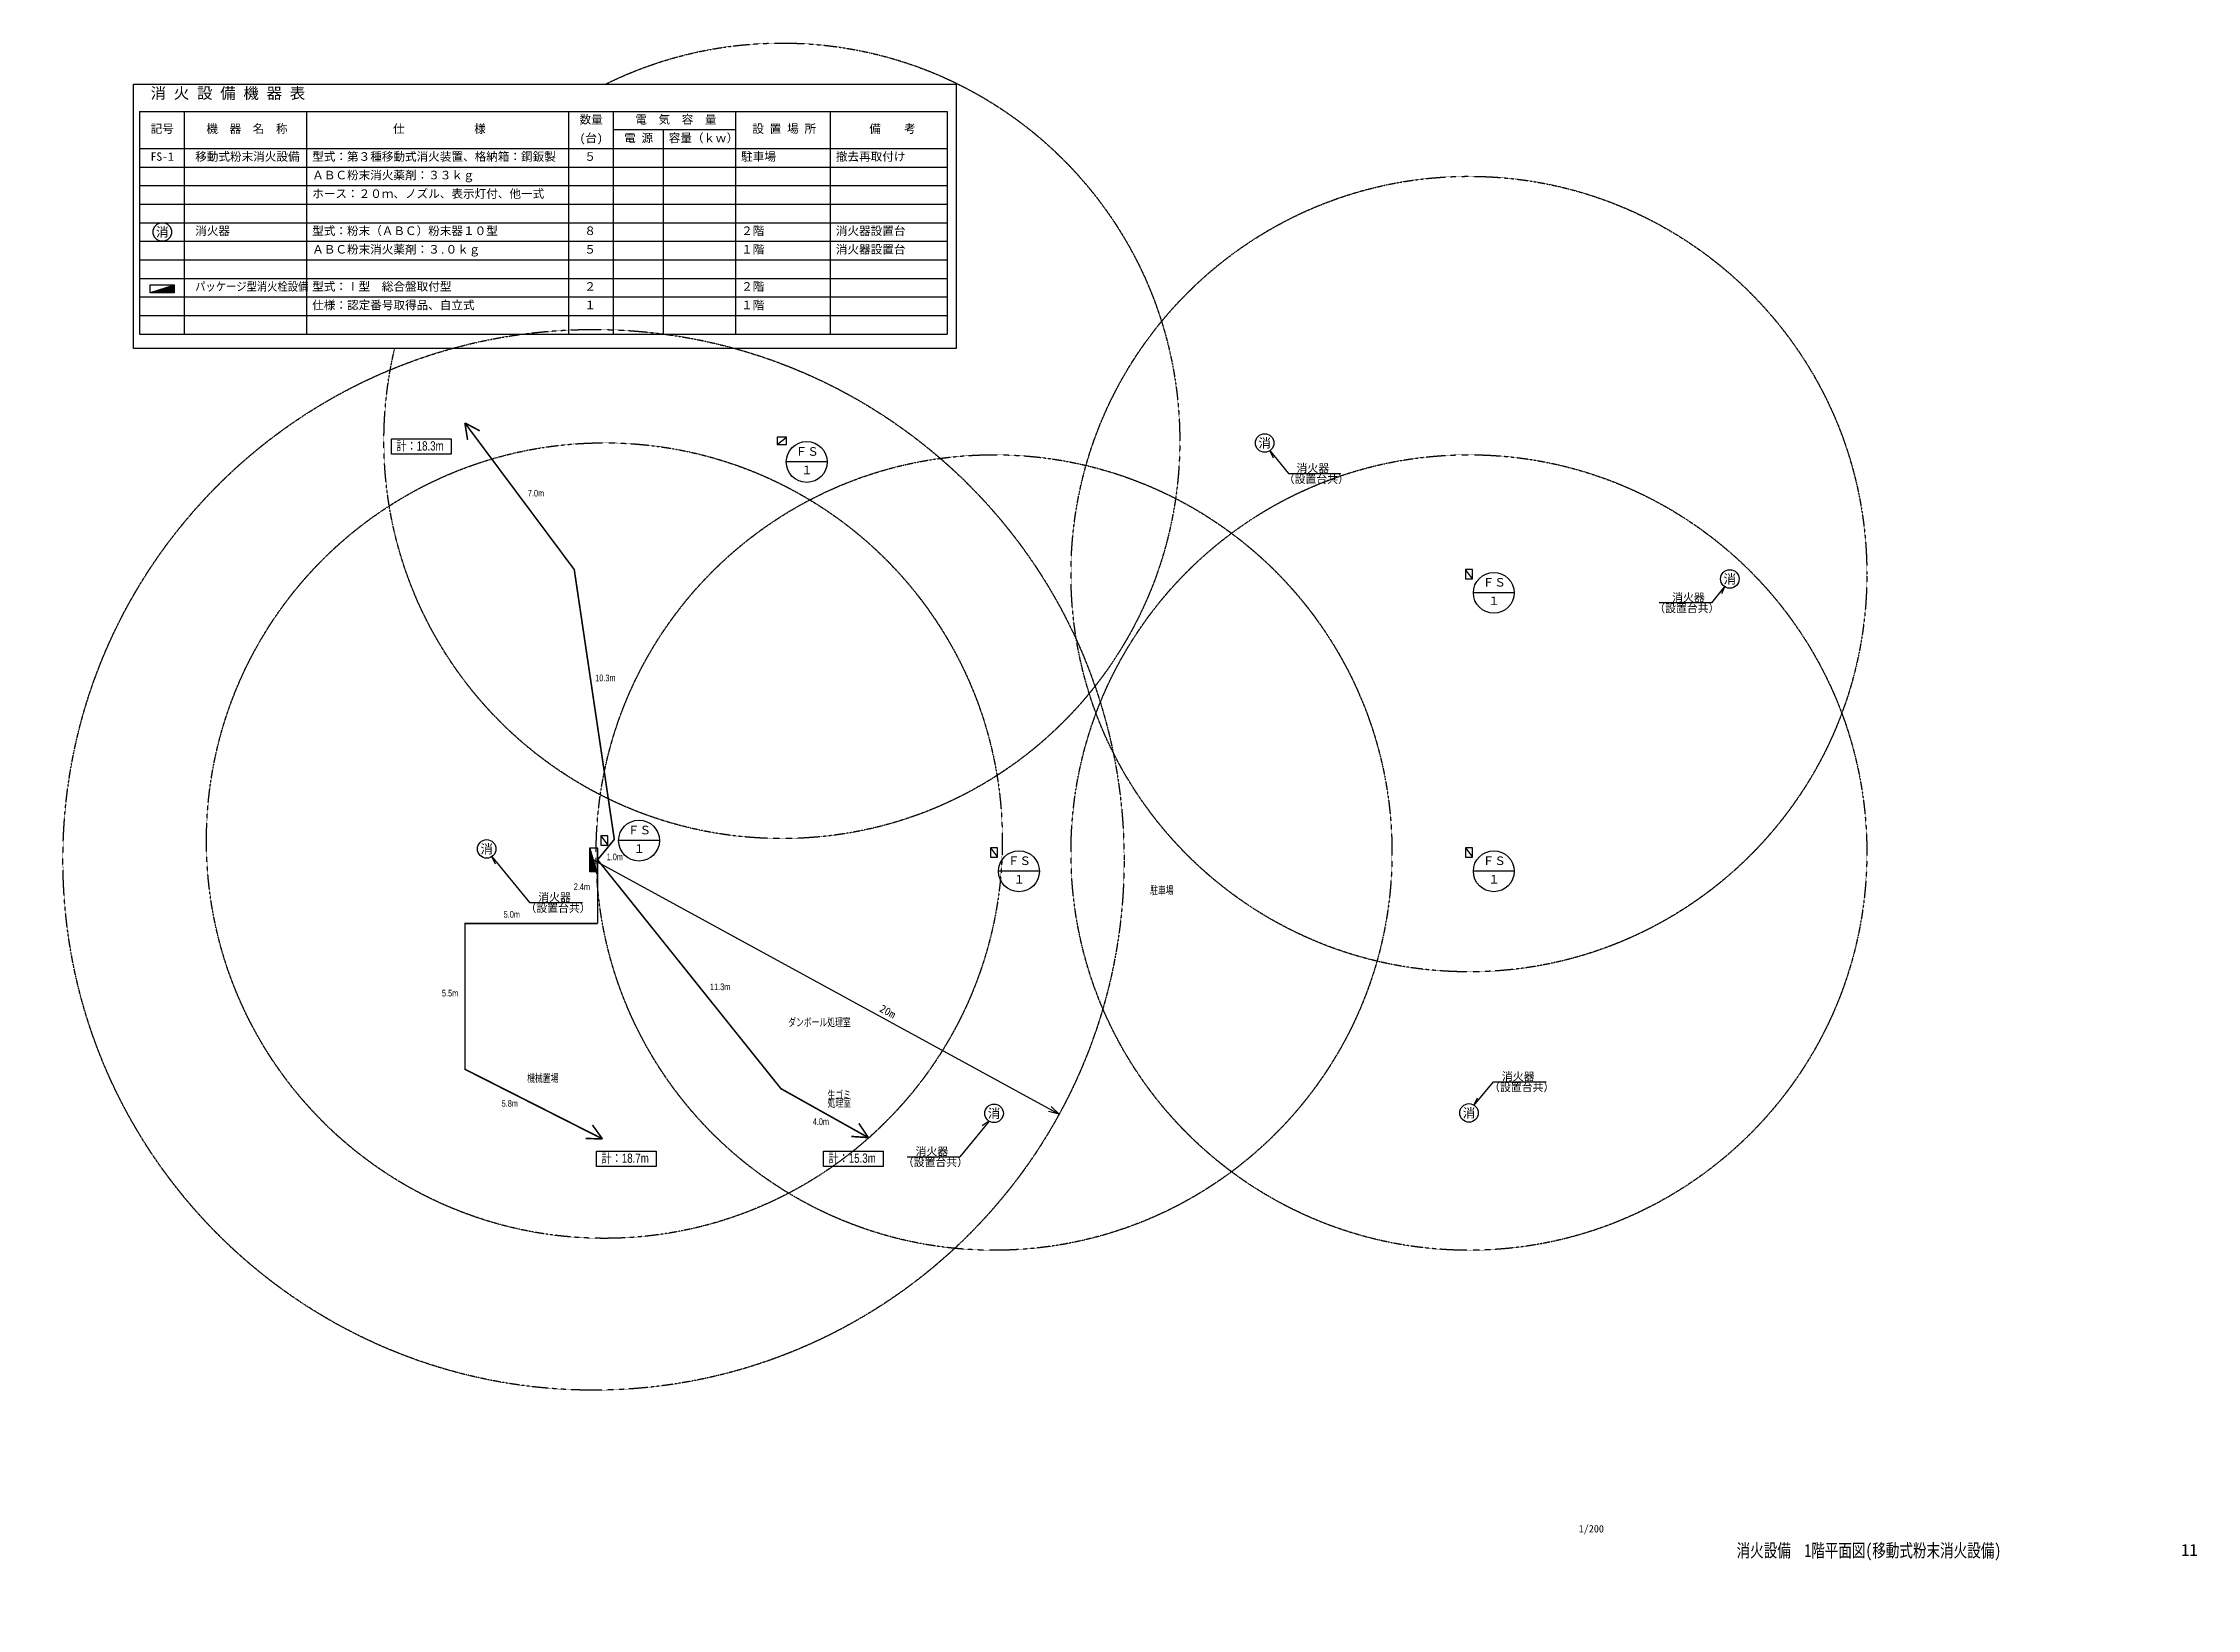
# Model space of a CAD drawing. Header units: millimetres. Extents: x -150 to 175142, y -150 to 58900.
# Drawn here: x -150 to 81042, y -150 to 58900 of the extents above; entities that cross this region are included whole.
import ezdxf
from ezdxf.enums import TextEntityAlignment as Align

# ---------------------------------------------------------------- set-up
doc = ezdxf.new("R2010")
doc.units = ezdxf.units.MM
doc.header["$LTSCALE"] = 0.2
doc.set_wipeout_variables(frame=1)
doc.linetypes.add('HIDDEN', pattern=[0.375, 0.25, -0.125])
doc.linetypes.add('PHANTOM2', pattern=[1.25, 0.625, -0.125, 0.125, -0.125, 0.125, -0.125])
for name, color, linetype in [('10機器､器具', 2, 'Continuous'), ('1_機器番号', 3, 'Continuous'), ('3-3', 7, 'Continuous'), ('35R（冷媒管）', 4, 'Continuous'), ('5-0', 7, 'Continuous'), ('5-3', 7, 'Continuous'), ('5-9', 7, 'Continuous'), ('5-A', 7, 'Continuous'), ('5-B', 7, 'Continuous'), ('91引出線､表', 7, 'Continuous'), ('A_室名1', 8, 'Continuous'), ('枠内記述', 3, 'Continuous')]:
    doc.layers.add(name, color=color, linetype=linetype)
doc.layers.add('hojo', color=165, linetype='Continuous', plot=False)
doc.styles.get("Standard").update_dxf_attribs({"font": 'simplex.shx', "width": 0.8, "bigfont": 'extfont2.shx'})
doc.styles.add('STYLE1', font='MS Gothic.ttf')
doc.styles.add('ゴシック', font='MS Gothic.ttf', dxfattribs={"height": 4})
doc.styles.add('丸ゴチック', font='HGRSMP.TTF')

msp = doc.modelspace()

# ---------------------------------------------------------------- texts
at = {"layer": '10機器､器具', "color": 1, "true_color": 0xff0000, "style": '丸ゴチック', "width": 0.8}
for s, height, p in [('計：18.3m', 350, (13170, 43534)), ('7.0m', 250, (18125, 41801)), ('10.3m', 250, (20664, 34834)), ('1.0m', 250, (21095, 28085)), ('2.4m', 250, (19855, 26959)), ('5.0m', 250, (17213, 25918)), ('5.5m', 250, (14885, 22947)), ('11.3m', 250, (24990, 23185)), ('5.8m', 250, (17136, 18790)), ('4.0m', 250, (28863, 18101)), ('計：18.7m', 350, (20902, 16673)), ('計：15.3m', 350, (29458, 16673))]:
    msp.add_text(s, height=height, dxfattribs=at).set_placement(p)
at = {"layer": '10機器､器具', "color": 3, "style": 'STYLE1'}
msp.add_text('20m', height=300, rotation=331.33894, dxfattribs=at).set_placement((31350, 22398))
at = {"layer": '1_機器番号', "linetype": 'Continuous', "lineweight": -3, "style": 'STYLE1', "width": 1.015267}
for s, height, p in [('ＦＳ', 315.8, (28217, 43243)), ('１', 316, (28427, 42543)), ('ＦＳ', 315.8, (54117, 38308)), ('１', 316, (54327, 37608)), ('ＦＳ', 315.8, (21896, 28965)), ('１', 316, (22106, 28265)), ('ＦＳ', 315.8, (36217, 27808)), ('ＦＳ', 315.8, (54117, 27808)), ('１', 316, (36427, 27108)), ('１', 316, (54327, 27108))]:
    msp.add_text(s, height=height, dxfattribs=at).set_placement(p, align=Align.BOTTOM_LEFT)
at = {"layer": '3-3', "color": 3, "linetype": 'Continuous', "lineweight": -3, "style": 'STYLE1'}
for s, p in [('消火器', (47102, 42717)), ('（設置台共）', (46619, 42308)), ('消火器', (61262, 37844)), ('（設置台共）', (60586, 37435)), ('消火器', (18517, 26539)), ('（設置台共）', (18035, 26130)), ('（設置台共）', (54361, 19372)), ('消火器', (54843, 19781)), ('消火器', (32742, 16954)), ('（設置台共）', (32260, 16545))]:
    msp.add_text(s, height=300, dxfattribs=at).set_placement(p)
at = {"layer": 'A_室名1', "width": 0.7}
msp.add_text('駐車場', height=300, dxfattribs=at).set_placement((42024, 26959), align=Align.MIDDLE)
for s, p in [('ダンボール処理室', (27939, 21794)), ('機械置場', (18099, 19689)), ('処理室', (29422, 18753)), ('生ゴミ', (29422, 19056))]:
    msp.add_text(s, height=300, dxfattribs=at).set_placement(p)
at = {"layer": '枠内記述', "linetype": 'ByBlock', "lineweight": -2, "style": 'ゴシック'}
msp.add_text('1/200', height=280, dxfattribs=at).set_placement((57736, 2733))
at = {"layer": '枠内記述', "linetype": 'ByBlock', "lineweight": -2, "style": 'ゴシック', "width": 0.75}
msp.add_text('消火設備\u30001階平面図(移動式粉末消火設備)', height=500, dxfattribs=at).set_placement((68676, 2055), align=Align.MIDDLE_CENTER)
at = {"layer": '枠内記述', "style": 'ゴシック'}
msp.add_text('11', height=460, dxfattribs=at).set_placement((80446, 1844))

# ---------------------------------------------------------------- blocks, each defined once
blk = doc.blocks.new('消火器')
at = {"layer": '10機器､器具', "linetype": 'Continuous', "lineweight": -3}
blk.add_circle((0, 0), 350, dxfattribs=at)
at = {"layer": '10機器､器具', "color": 3, "linetype": 'Continuous', "lineweight": -3, "style": 'STYLE1'}
blk.add_text('消', height=350, dxfattribs=at).set_placement((0, 0), align=Align.MIDDLE_CENTER)
blk = doc.blocks.new('補助散水栓')
at = {"layer": '10機器､器具'}
h = blk.add_hatch(dxfattribs=at)
h.set_pattern_fill('ANSI31', color=256, scale=100, style=0)
h.set_pattern_definition([(45, (-29529.789, -20016.6), (-8.8388348, 8.8388348), [])])
h.paths.add_polyline_path([(375, -119.73875), (375, 119.73875), (-375, -119.73875)])
blk.add_line((375, 119.73875), (-375, -119.73875), dxfattribs=at)
blk.add_lwpolyline([(-375, -119.73875), (-375, 130.26125), (375, 130.26125), (375, -119.73875)], close=True, dxfattribs=at)
blk = doc.blocks.new('_Open30')
at = {"color": 0, "linetype": 'ByBlock', "lineweight": -2}
for p, q in [((-1, 0.27), (0, 0)), ((0, 0), (-1, -0.27)), ((0, 0), (-1, 0))]:
    blk.add_line(p, q, dxfattribs=at)

# ---------------------------------------------------------------- linework, layer by layer
at = {"layer": '10機器､器具'}
for p, q in [((27874, 44035), (27524, 44035)), ((27524, 44035), (27524, 43765)), ((27524, 43765), (27874, 44035)), ((27524, 43765), (27874, 44035)), ((27874, 44035), (27524, 44035)), ((27524, 44035), (27524, 43765)), ((27874, 43765), (27874, 44035)), ((27524, 43765), (27874, 43765)), ((53734, 39050), (53464, 39050)), ((53464, 39050), (53464, 38700)), ((53734, 38700), (53464, 39050)), ((53734, 38700), (53464, 39050)), ((53464, 39050), (53464, 38700)), ((53734, 38700), (53734, 39050)), ((53464, 38700), (53734, 38700)), ((53464, 38700), (53734, 38700)), ((20874, 29000), (20874, 28650)), ((20874, 29000), (21144, 28650)), ((20874, 29000), (21144, 28650)), ((21144, 29000), (20874, 29000)), ((20874, 28650), (21144, 28650)), ((21144, 28650), (21144, 29000)), ((21144, 28650), (21144, 29000)), ((35564, 28550), (35564, 28200)), ((35834, 28550), (35564, 28550)), ((35564, 28550), (35834, 28200)), ((35564, 28550), (35834, 28200)), ((35834, 28550), (35564, 28550)), ((35834, 28200), (35834, 28550)), ((35834, 28200), (35834, 28550)), ((53464, 28550), (53464, 28200)), ((53734, 28550), (53464, 28550)), ((53464, 28550), (53734, 28200)), ((53464, 28550), (53734, 28200)), ((53734, 28550), (53464, 28550)), ((53734, 28200), (53734, 28550)), ((53734, 28200), (53734, 28550)), ((35564, 28200), (35834, 28200)), ((53464, 28200), (53734, 28200))]:
    msp.add_line(p, q, dxfattribs=at)
at = {"layer": '10機器､器具', "color": 7}
msp.add_line((20599, 28100), (38148, 18507), dxfattribs=at)
at = {"layer": '10機器､器具', "color": 1, "true_color": 0xff0000}
for points in [[(12982, 43973), (15231, 43973), (15231, 43391), (12982, 43391)], [(20714, 17112), (22963, 17112), (22963, 16530), (20714, 16530)], [(29270, 17112), (31519, 17112), (31519, 16530), (29270, 16530)]]:
    msp.add_lwpolyline(points, close=True, dxfattribs=at)
at = {"layer": '10機器､器具', "color": 1, "true_color": 0xff0000, "const_width": 60}
for points in [[(20755, 28100), (21384, 28870), (19873, 39045), (15749, 44575)], [(15749, 44575), (15854, 43937)], [(15749, 44575), (16311, 44278)], [(20755, 28100), (20755, 25700), (20755, 25700)], [(20755, 28100), (27664, 19470), (30957, 17625)], [(20755, 25700), (15755, 25700), (15755, 20200), (20937, 17575)], [(20937, 17575), (20559, 18099)], [(30957, 17625), (30601, 18164)], [(20937, 17575), (20302, 17591)], [(30957, 17625), (30323, 17667)]]:
    msp.add_lwpolyline(points, dxfattribs=at)
at = {"layer": '1_機器番号', "color": 2, "linetype": 'Continuous', "lineweight": -3}
for p, q in [((29407, 43103), (27867, 43103)), ((55307, 38168), (53767, 38168)), ((23086, 28825), (21546, 28825)), ((37407, 27668), (35867, 27668)), ((55307, 27668), (53767, 27668))]:
    msp.add_line(p, q, dxfattribs=at)
for centre in [(28637, 43103), (54537, 38168), (22316, 28825), (36637, 27668), (54537, 27668)]:
    msp.add_circle(centre, 770, dxfattribs=at)
at = {"layer": '35R（冷媒管）'}
msp.add_arc((0, 0), 150, 0, 0, dxfattribs=at)
at = {"layer": '5-0', "color": 7, "linetype": 'PHANTOM2', "lineweight": -3, "ltscale": 50}
for centre in [(27699, 43900), (53599, 38875), (21009, 28825), (35699, 28375), (53599, 28375)]:
    msp.add_circle(centre, 15000, dxfattribs=at)
at = {"layer": '91引出線､表'}
for p, q in [((46082, 43544), (46803, 42664)), ((46082, 43544), (46214, 43253)), ((46803, 42664), (48769, 42664)), ((63251, 38416), (62740, 37792)), ((63251, 38416), (63119, 38125)), ((62740, 37792), (60774, 37792)), ((16756, 28235), (18189, 26487)), ((16756, 28235), (16888, 27944)), ((18189, 26487), (20184, 26487)), ((53785, 18830), (54522, 19729)), ((54522, 19729), (56510, 19729)), ((53785, 18830), (53917, 19121)), ((35514, 18250), (34409, 16901)), ((35513, 18248), (35253, 18062)), ((32421, 16901), (34409, 16901))]:
    msp.add_line(p, q, dxfattribs=at)

# ---------------------------------------------------------------- block references
at = {"layer": '10機器､器具'}
for p in [(45899, 43819), (63434, 38691), (16573, 28510), (35699, 18539), (53602, 18555)]:
    msp.add_blockref('消火器', p, dxfattribs=at)
at = {"layer": '10機器､器具', "xscale": 1.2, "yscale": 1.2, "zscale": 1.2, "rotation": 270}
msp.add_blockref('補助散水栓', (20599, 28100), dxfattribs=at)
at = {"layer": '10機器､器具', "color": 7, "xscale": 400.0000000000001, "yscale": 400.0000000000001, "zscale": 400.0000000000001, "rotation": 331.3389384233434}
msp.add_blockref('_Open30', (38148, 18507), dxfattribs=at)

msp.set_redraw_order([(e.dxf.handle, doc.entitydb.next_handle()) for e in msp.query("TEXT MTEXT ATTDEF DIMENSION ARC_DIMENSION")])  # texts and dimensions are drawn at this point

# ---------------------------------------------------------------- next in the draw order: wipeouts: each hides what was drawn before it
at = {"color": 7, "true_color": 0xffffff}
msp.add_wipeout([(3258, 57348), (34264, 57348), (34264, 47377), (3258, 47377)], dxfattribs=at)

# ---------------------------------------------------------------- next in the draw order: linework, layer by layer
at = {"layer": '10機器､器具', "color": 7, "linetype": 'PHANTOM2', "lineweight": -3, "ltscale": 50}
msp.add_circle((20599, 28100), 20000, dxfattribs=at)
at = {"layer": '5-9', "color": 3, "linetype": 'Continuous', "lineweight": -3}
for p, q in [((3485, 56325), (3485, 47925)), ((3485, 56325), (33935, 56325)), ((5165, 56325), (5165, 47925)), ((9785, 56325), (9785, 47925)), ((19655, 56325), (19655, 47925)), ((21335, 56325), (21335, 47925)), ((25955, 56325), (25955, 47925)), ((29525, 56325), (29525, 47925)), ((33935, 56325), (33935, 47925)), ((3485, 54925), (33935, 54925)), ((3485, 47925), (33935, 47925))]:
    msp.add_line(p, q, dxfattribs=at)
at = {"layer": '5-A', "color": 7, "linetype": 'Continuous', "lineweight": -3}
for p, q in [((25955, 55625), (21335, 55625)), ((23225, 55625), (23225, 47925))]:
    msp.add_line(p, q, dxfattribs=at)
at = {"layer": '5-B', "color": 7, "linetype": 'HIDDEN', "lineweight": -3, "ltscale": 30}
for p, q in [((3485, 54225), (33935, 54225)), ((3485, 53525), (33935, 53525)), ((3485, 52825), (33935, 52825)), ((3485, 52125), (33935, 52125)), ((3485, 51425), (33935, 51425)), ((3485, 50725), (33935, 50725)), ((3485, 50025), (33935, 50025)), ((3485, 49325), (33935, 49325)), ((3485, 48625), (33935, 48625))]:
    msp.add_line(p, q, dxfattribs=at)
at = {"layer": 'hojo'}
msp.add_lwpolyline([(3258, 57348), (34264, 57348), (34264, 47377), (3258, 47377)], close=True, dxfattribs=at)

# ---------------------------------------------------------------- next in the draw order: block references
at = {"layer": '10機器､器具'}
msp.add_blockref('消火器', (4345, 51775), dxfattribs=at)
at = {"layer": '10機器､器具', "xscale": 1.2, "yscale": 1.2, "zscale": 1.2}
msp.add_blockref('補助散水栓', (4339, 49629), dxfattribs=at)

# ---------------------------------------------------------------- next in the draw order: texts
at = {"layer": '3-3', "color": 3, "linetype": 'Continuous', "lineweight": -3, "style": 'STYLE1'}
for s, height, width, p in [('数量', 315.8, 1.015267, (20075, 55765)), ('電\u3000気\u3000容\u3000量', 315.8, 1.015267, (22175, 55765)), ('記号', 315.8, 1.015267, (3905, 55415)), ('機\u3000器\u3000名\u3000称', 315.8, 1.015267, (6005, 55415)), ('仕\u3000\u3000\u3000\u3000\u3000\u3000様', 315.8, 1.015267, (13040, 55415)), ('(台)', 315.8, 1.015267, (20075, 55065)), ('電 源', 315.8, 1.015267, (21755, 55065)), ('容量（ｋｗ）', 315.8, 1.015267, (23435, 55065)), ('設 置 場 所', 315.8, 1.015267, (26585, 55415)), ('備\u3000\u3000考', 315.8, 1.015267, (30995, 55415)), ('FS-1', 315.8, 1.015267, (3905, 54365)), ('移動式粉末消火設備', 315.8, 1.015267, (5585, 54365)), ('型式：第３種移動式消火装置、格納箱：鋼鈑製', 315.79, 1.015267, (9995, 54365)), ('５', 316, 1.015267, (20253, 54365)), ('駐車場', 315.8, 1.015267, (26165, 54365)), ('撤去再取付け', 315.8, 1.015267, (29735, 54365)), ('ＡＢＣ粉末消火薬剤：３３ｋｇ', 315.79, 1.015267, (9995, 53665)), ('ホース：２０ｍ、ノズル、表示灯付、他一式', 315.79, 1.015267, (9995, 52965)), ('消火器', 315.8, 1.015267, (5585, 51565)), ('型式：粉末（ＡＢＣ）粉末器１０型', 315.79, 1.015267, (9995, 51565)), ('８', 316, 1.015267, (20253, 51565)), ('２階', 315.8, 1.015267, (26165, 51565)), ('消火器設置台', 315.8, 1.015267, (29735, 51565)), ('ＡＢＣ粉末消火薬剤：３.０ｋｇ', 315.79, 1.015267, (9995, 50865)), ('５', 316, 1.015267, (20253, 50865)), ('１階', 315.8, 1.015267, (26165, 50865)), ('消火器設置台', 315.8, 1.015267, (29735, 50865)), ('パッケージ型消火栓設備', 315.79, 0.9, (5585, 49465)), ('型式：Ⅰ型\u3000総合盤取付型', 315.79, 1.015267, (9995, 49465)), ('２', 316, 1.015267, (20253, 49465)), ('２階', 315.8, 1.015267, (26165, 49465)), ('仕様：認定番号取得品、自立式', 315.79, 1.015267, (9995, 48765)), ('１', 316, 1.015267, (20253, 48765)), ('１階', 315.8, 1.015267, (26165, 48765))]:
    msp.add_text(s, height=height, dxfattribs=dict(at, width=width)).set_placement(p, align=Align.BOTTOM_LEFT)
at = {"layer": '5-3', "color": 3, "linetype": 'Continuous', "lineweight": -3, "style": 'STYLE1', "width": 1.015267}
msp.add_text('消 火 設 備 機 器 表', height=421.05, dxfattribs=at).set_placement((3905, 56675), align=Align.BOTTOM_LEFT)

doc.saveas('drawing.dxf')
